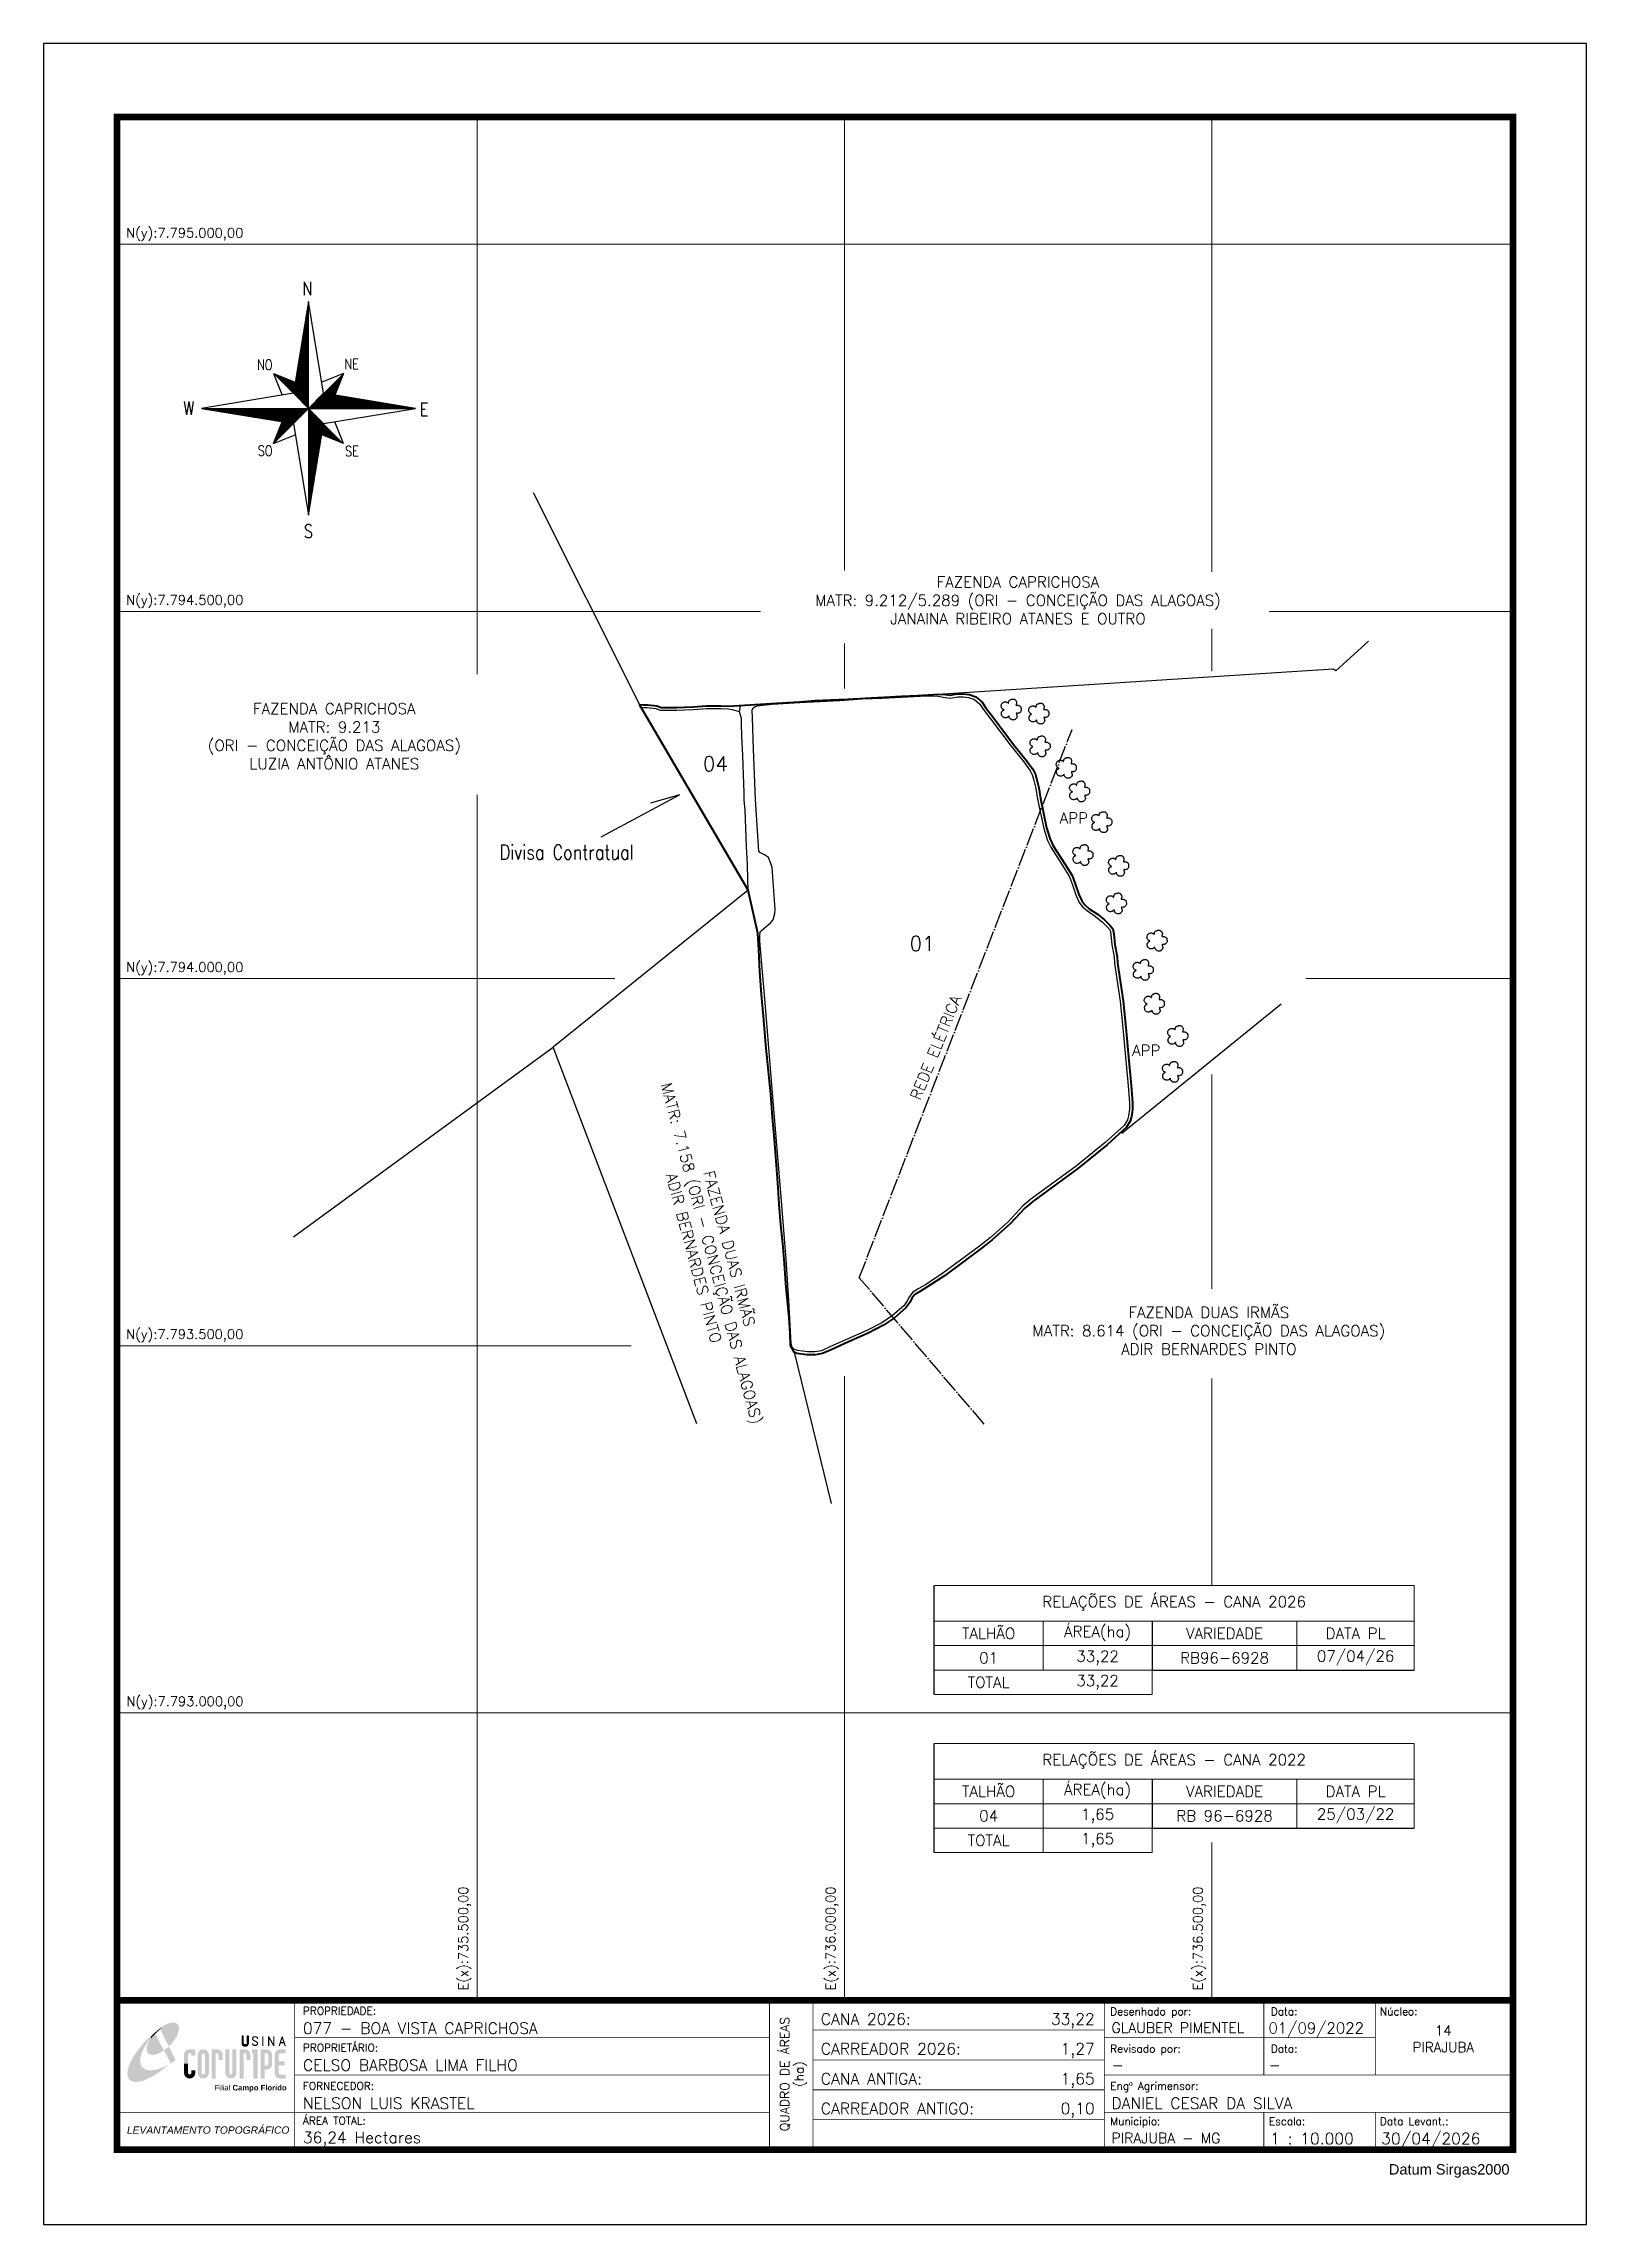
# Model space of a CAD drawing. Header units: millimetres. Extents: x 734910 to 737010, y 7792303 to 7795273.
import ezdxf
from ezdxf.enums import TextEntityAlignment as Align

# ---------------------------------------------------------------- set-up
doc = ezdxf.new("R2010")
doc.units = ezdxf.units.MM
for name, pattern in [('ACAD_ISO04W100', [30, 24, -3, 0, -3]), ('CONTINUO', [0]), ('LIN0', [0])]:
    doc.linetypes.add(name, pattern=pattern)
doc.layers.add('0114000077', color=1, linetype='Continuous', lineweight=40)
doc.layers.add('MALHA', color=253, linetype='Continuous', lineweight=13)
for name, color, linetype in [('0114000077001', 5, 'Continuous'), ('0114000077004', 5, 'Continuous'), ('CONFRONTANTES', 7, 'Continuous'), ('MARGEM', 5, 'Continuous'), ('MATO', 1, 'Continuous'), ('QUADRO_DE_AREAS_CANA_2026', 7, 'Continuous'), ('QUADRO_DE_AREAS_CANA_ANTIGA', 7, 'Continuous'), ('REDE_DE_LUZ', 6, 'Continuous'), ('SETA_NORTE', 3, 'Continuous'), ('TEXTO', 7, 'Continuous')]:
    doc.layers.add(name, color=color, linetype=linetype)
doc.styles.add('ARIAL', font='arial.ttf')
doc.styles.add('marcelo', font='arial.ttf')
doc.styles.add('ROMANS', font='romans', dxfattribs={"height": 0.2})
doc.styles.add('SIMPLEX', font='simplex', dxfattribs={"height": 0.2})
doc.styles.get("Standard").update_dxf_attribs({"font": 'arial.ttf'})

msp = doc.modelspace()

# ---------------------------------------------------------------- texts
at = {"layer": 'MALHA', "char_height": 13, "width": 172.714, "attachment_point": 1, "style": 'ROMANS'}
for s, insert in [('N(y):7.795.000,00', (735022.4, 7795022.2, 1127.4)), ('N(y):7.794.500,00', (735022.4, 7794522.2, 1127.4)), ('N(y):7.794.000,00', (735022.4, 7794022.2, 1127.4)), ('N(y):7.793.500,00', (735022.4, 7793522.2, 1127.4)), ('N(y):7.793.000,00', (735022.6, 7793022.2, 1127.4))]:
    msp.add_mtext(s, dxfattribs=dict(at, insert=insert))
at = {"layer": 'MALHA', "char_height": 13, "width": 151.903, "attachment_point": 1, "rotation": 90, "style": 'ROMANS'}
for s, insert in [('E(x):735.500,00', (735474.6, 7792621.9, 1127.4)), ('E(x):736.000,00', (735974.6, 7792621.9, 1127.4)), ('E(x):736.500,00', (736474.6, 7792621.9, 1127.4))]:
    msp.add_mtext(s, dxfattribs=dict(at, insert=insert))
at = {"layer": 'MARGEM', "color": 3, "linetype": 'ByBlock', "char_height": 20, "attachment_point": 1, "style": 'ROMANS'}
for s, insert in [('{\\C7;04}', (735807.2, 7794302.6, 563.7)), ('{\\C7;01}', (736088.6, 7794057.6, 563.7))]:
    msp.add_mtext_dynamic_manual_height_columns(s, width=44.863, gutter_width=1, heights=[-20.2], dxfattribs=dict(at, insert=insert))
at = {"layer": 'QUADRO_DE_AREAS_CANA_2026', "color": 7, "linetype": 'Continuous', "insert": (736448.8, 7793149.2, 1127.4), "char_height": 15, "width": 573.794, "attachment_point": 5, "line_spacing_factor": 0.9, "style": 'ROMANS'}
msp.add_mtext('RELAÇÕES DE ÁREAS - CANA 2026', dxfattribs=at)
at = {"layer": 'QUADRO_DE_AREAS_CANA_2026', "color": 7, "char_height": 15, "attachment_point": 5, "style": 'ROMANS'}
for s, insert, width in [('TALHÃO', (736196.2, 7793108.2, 1127.4), 85.935), ('ÁREA(ha)', (736344.6, 7793108.2, 1127.4), 85.935), ('VARIEDADE', (736517.4, 7793108.2, 1127.4), 85.935), ('DATA PL', (736695.8, 7793108.2, 1127.4), 146.366), ('01', (736196.2, 7793074.9, 1127.4), 85.935), ('{\\C256;33,22}', (736344.6, 7793074.9, 1127.4), 85.935), ('RB96-6928', (736517.4, 7793074.9, 1127.4), 85.935), ('07/04/26', (736695.8, 7793074.9, 1127.4), 85.935), ('TOTAL', (736196.2, 7793041.6, 1127.4), 85.935), ('{\\C256;33,22}', (736344.6, 7793041.6, 1127.4), 85.935)]:
    msp.add_mtext(s, dxfattribs=dict(at, insert=insert, width=width))
at = {"layer": 'QUADRO_DE_AREAS_CANA_ANTIGA', "color": 7, "linetype": 'Continuous', "insert": (736448.8, 7792934, 1127.4), "char_height": 15, "width": 573.794, "attachment_point": 5, "line_spacing_factor": 0.9, "style": 'ROMANS'}
msp.add_mtext('RELAÇÕES DE ÁREAS - CANA 2022', dxfattribs=at)
at = {"layer": 'QUADRO_DE_AREAS_CANA_ANTIGA', "color": 7, "char_height": 15, "attachment_point": 5, "style": 'ROMANS'}
for s, insert, width in [('TALHÃO', (736196.2, 7792893, 1127.4), 85.935), ('ÁREA(ha)', (736344.6, 7792893, 1127.4), 85.935), ('VARIEDADE', (736517.4, 7792893, 1127.4), 85.935), ('DATA PL', (736695.8, 7792893, 1127.4), 146.366), ('04', (736196.2, 7792859.7, 1127.4), 85.935), ('{\\C256;1,65}', (736344.6, 7792859.7, 1127.4), 85.935), ('RB 96-6928', (736517.4, 7792859.7, 1127.4), 152.652), ('25/03/22', (736695.8, 7792859.7, 1127.4), 85.935), ('{\\C256;1,65}', (736344.6, 7792826.3, 1127.4), 85.935), ('TOTAL', (736196.2, 7792826.3, 1127.4), 85.935)]:
    msp.add_mtext(s, dxfattribs=dict(at, insert=insert, width=width))
at = {"layer": 'REDE_DE_LUZ', "linetype": 'CONTINUO', "insert": (736124.2, 7793906.1, 1127.4), "char_height": 15, "attachment_point": 5, "rotation": 68, "style": 'ROMANS'}
msp.add_mtext_dynamic_manual_height_columns('REDE ELÉTRICA', width=484.521, gutter_width=1, heights=[-17.9], dxfattribs=at)
at = {"layer": 'TEXTO', "linetype": 'Continuous', "style": 'SIMPLEX'}
for p in [(736293, 7794211), (736391.6, 7793894.6)]:
    msp.add_text('APP', height=15, dxfattribs=at).set_placement(p)
at = {"layer": 'TEXTO', "color": 1, "lineweight": 40, "style": 'ROMANS', "width": 0.8}
msp.add_text('Divisa Contratual', height=20, dxfattribs=at).set_placement((735530.6, 7794162.1))
at = {"layer": 'TEXTO', "linetype": 'Continuous', "lineweight": 9}
for s, height, style, p in [('PROPRIEDADE:', 10.457, 'SIMPLEX', (735262.9, 7792599.4, 1127.4)), ('Desenhado por:', 10.457, 'SIMPLEX', (736361.8, 7792598.5, 1127.4)), ('Data:', 10.46, 'SIMPLEX', (736580.4, 7792598.5, 1127.4)), ('Núcleo:', 10.46, 'SIMPLEX', (736729, 7792598.5, 1127.4)), ('PROPRIETÁRIO:', 10.457, 'SIMPLEX', (735262.9, 7792549.1, 1127.4)), ('Revisado por:', 10.457, 'SIMPLEX', (736361.8, 7792547.8, 1127.4)), ('Data:', 10.46, 'SIMPLEX', (736580.4, 7792547.8, 1127.4)), ('FORNECEDOR:', 10.457, 'SIMPLEX', (735262.9, 7792497.2, 1127.4)), ('Engº Agrimensor:', 10.457, 'SIMPLEX', (736361.8, 7792497.2, 1127.4)), ('ÁREA TOTAL:', 10.457, 'SIMPLEX', (735262.9, 7792449.9, 1127.4)), ('Municipio:', 10.46, 'SIMPLEX', (736361.8, 7792449.1, 1127.4)), ('Escala:', 10.46, 'SIMPLEX', (736577.9, 7792449.1, 1127.4)), ('Data Levant.:', 10.457, 'SIMPLEX', (736729, 7792449.1, 1127.4)), ('Datum Sirgas2000', 14.196, 'marcelo', (736741.1, 7792385.4, 1127.4))]:
    msp.add_text(s, height=height, dxfattribs=dict(at, style=style)).set_placement(p, align=Align.TOP_LEFT)
at = {"layer": 'TEXTO', "linetype": 'Continuous', "style": 'SIMPLEX'}
for s, height, p in [('077 - BOA VISTA CAPRICHOSA', 15.436, (735262.9, 7792578.2, 1127.4)), ('CANA 2026:', 15.44, (735967.9, 7792590.7, 1127.4)), ('GLAUBER PIMENTEL', 14, (736363.5, 7792578.2, 1127.4)), ('01/09/2022', 14.86, (736577.2, 7792578.2, 1127.4)), ('CARREADOR 2026:', 15.436, (735967.9, 7792550.2, 1127.4)), ('CELSO BARBOSA LIMA FILHO', 15.436, (735262.9, 7792527.9, 1127.4)), ('CANA ANTIGA:', 15.436, (735967.9, 7792509.4, 1127.4)), ('-', 15, (736363.5, 7792527.9, 1127.4)), ('-', 14.9, (736577.2, 7792527.9, 1127.4)), ('NELSON LUIS KRASTEL', 15.436, (735262.9, 7792476, 1127.4)), ('CARREADOR ANTIGO:', 15.436, (735967.9, 7792468.9, 1127.4)), ('DANIEL CESAR DA SILVA', 15.436, (736363.5, 7792476, 1127.4)), ('36,24 Hectares', 15.436, (735262.9, 7792429.4, 1127.4)), ('PIRAJUBA - MG', 13.942, (736363.5, 7792427.9, 1127.4)), ('1 : 10.000', 15.44, (736579.5, 7792427.9, 1127.4)), ('30/04/2026', 15.44, (736730.6, 7792427.9, 1127.4))]:
    msp.add_text(s, height=height, dxfattribs=at).set_placement(p, align=Align.TOP_LEFT)
for s, height, p in [('QUADRO DE ÁREAS', 12.349, (735918.6, 7792508, 1127.4)), ('(ha)', 12.35, (735938.3, 7792508, 1127.4))]:
    msp.add_text(s, height=height, rotation=90, dxfattribs=at).set_placement(p, align=Align.MIDDLE_CENTER)
for s, p in [('33,22', (736340.6, 7792590.7, 1127.4)), ('1,27', (736340.6, 7792550.2, 1127.4)), ('1,65', (736340.6, 7792509.4, 1127.4)), ('0,10', (736340.6, 7792468.9, 1127.4))]:
    msp.add_text(s, height=15.44, dxfattribs=at).set_placement(p, align=Align.TOP_RIGHT)
for s, p in [('14', (736815.1, 7792574, 1127.4)), ('PIRAJUBA', (736815.1, 7792551.3, 1127.4))]:
    msp.add_text(s, height=13.44, dxfattribs=at).set_placement(p, align=Align.TOP_CENTER)
at = {"layer": 'TEXTO', "char_height": 15, "attachment_point": 5, "style": 'ROMANS'}
for s, insert, width in [('\\A1;FAZENDA CAPRICHOSA^JMATR: 9.212/5.289 (ORI - CONCEIÇÃO DAS ALAGOAS)^JJANAINA RIBEIRO ATANES E OUTRO', (736236.2, 7794515.1, 563.7), 915.135), ('FAZENDA CAPRICHOSA^JMATR: 9.213\\P(ORI - CONCEIÇÃO DAS ALAGOAS)^JLUZIA ANTÔNIO ATANES', (735305.6, 7794330.1, 563.7), 873.19), ('FAZENDA DUAS IRMÃS^JMATR: 8.614 (ORI - CONCEIÇÃO DAS ALAGOAS)^JADIR BERNARDES PINTO', (736496, 7793520.3, 563.7), 856.845)]:
    msp.add_mtext(s, dxfattribs=dict(at, insert=insert, width=width))
at = {"layer": 'TEXTO', "insert": (735819.1, 7793625.9, 563.7), "char_height": 15, "width": 819.612, "attachment_point": 5, "rotation": 285, "style": 'ROMANS'}
msp.add_mtext('FAZENDA DUAS IRMÃS ^JMATR: 7.158 (ORI - CONCEIÇÃO DAS ALAGOAS)^JADIR BERNARDES PINTO', dxfattribs=at)
at = {"layer": 'TEXTO', "color": 3, "linetype": 'ByBlock', "lineweight": 5, "insert": (735023.3, 7792436.8, 1127.4), "char_height": 10, "attachment_point": 1}
msp.add_mtext_dynamic_manual_height_columns('{\\fArial|b0|i1|c0|p34;\\C7;LEVANTAMENTO TOPOGRÁFICO}', width=1017.673, gutter_width=1, heights=[-12.7], dxfattribs=at)

# ---------------------------------------------------------------- blocks, each defined once
blk = doc.blocks.new('mato')
at = {"layer": 'MATO', "color": 94, "linetype": 'CONTINUO'}
blk.add_lwpolyline([(734601.6, 7824194.7), (734600.8, 7824194.1), (734600, 7824193.3), (734599.1, 7824192.6), (734598, 7824192.3), (734596.9, 7824192.2), (734595.8, 7824192.2), (734594.9, 7824192.4), (734594.2, 7824192.7), (734593.5, 7824193.1), (734592.9, 7824193.6), (734592.3, 7824194.1), (734591.8, 7824194.7), (734591.5, 7824195.3), (734591.3, 7824195.9), (734591.2, 7824196.6), (734591, 7824197.5), (734591, 7824198.4), (734591, 7824199.3), (734591.2, 7824200), (734591.5, 7824200.5), (734591.9, 7824201), (734592.1, 7824201.5), (734592.4, 7824201.9), (734592.8, 7824202.3), (734594.2, 7824203.2), (734594.7, 7824203.6), (734594.5, 7824203.7), (734593.5, 7824204), (734593.1, 7824204.2), (734592.7, 7824204.5), (734592.3, 7824204.9), (734591.8, 7824205.6), (734591.3, 7824206.3), (734590.9, 7824207.1), (734590.7, 7824208), (734590.6, 7824208.8), (734590.7, 7824209.7), (734590.9, 7824210.7), (734591.3, 7824211.6), (734591.7, 7824212.4), (734592, 7824212.8), (734592.3, 7824213.1), (734592.7, 7824213.4), (734593.3, 7824213.8), (734593.9, 7824214.2), (734594.6, 7824214.5), (734595.3, 7824214.7), (734596, 7824214.8), (734596.6, 7824214.8), (734597.2, 7824214.8), (734597.8, 7824214.7), (734598.2, 7824214.6), (734598.7, 7824214.4), (734599.1, 7824214.3), (734599.5, 7824214), (734600, 7824213.4), (734600.5, 7824213), (734600.9, 7824212.8), (734601.1, 7824213.4), (734601.2, 7824214.2), (734601.3, 7824215.1), (734601.4, 7824215.5), (734601.5, 7824215.8), (734602, 7824216.5), (734602.3, 7824217), (734602.7, 7824217.4), (734603.2, 7824217.6), (734603.7, 7824217.8), (734604.3, 7824218), (734605.3, 7824218.4), (734605.8, 7824218.6), (734606.3, 7824218.7), (734606.9, 7824218.8), (734607.5, 7824218.8), (734608, 7824218.8), (734608.6, 7824218.7), (734609.1, 7824218.6), (734609.5, 7824218.4), (734610, 7824218.1), (734610.4, 7824217.9), (734610.7, 7824217.6), (734611, 7824217.2), (734611.3, 7824216.8), (734611.7, 7824216.3), (734611.9, 7824215.7), (734612.2, 7824215.1), (734612.4, 7824214.6), (734612.5, 7824214), (734612.5, 7824213.3), (734612.2, 7824212.1), (734611.9, 7824210.9), (734611.7, 7824210), (734612.4, 7824209.8), (734613.2, 7824209.9), (734614.1, 7824210), (734614.7, 7824209.9), (734615.4, 7824209.8), (734616, 7824209.5), (734616.6, 7824209.1), (734617.3, 7824208.6), (734617.8, 7824208.1), (734618.2, 7824207.9), (734618.6, 7824207.5), (734618.8, 7824207), (734619, 7824205.5), (734619.1, 7824203.9), (734619.1, 7824202.4), (734618.8, 7824201.5), (734618.4, 7824200.9), (734618, 7824200.3), (734617.5, 7824199.8), (734617, 7824199.3), (734616.5, 7824199), (734615.7, 7824198.7), (734614.9, 7824198.5), (734614.1, 7824198.3), (734613.3, 7824198.6), (734612.6, 7824198.7), (734612.1, 7824198.5), (734612.3, 7824197.3), (734613.2, 7824194.3), (734613.1, 7824193.5), (734613, 7824192.9), (734612.3, 7824191.8), (734611.9, 7824191.2), (734611.4, 7824190.7), (734611, 7824190.3), (734610.6, 7824189.9), (734610.1, 7824189.6), (734609.5, 7824189.4), (734608.8, 7824189.2), (734608.2, 7824189.2), (734607.5, 7824189.1), (734606.8, 7824189.2), (734605.7, 7824189.3), (734605.3, 7824189.5), (734604.8, 7824189.7), (734604.2, 7824190.1), (734603.7, 7824190.7), (734603.2, 7824191.3), (734602.7, 7824191.7), (734602.3, 7824192.2), (734602, 7824192.7), (734601.9, 7824194.3), (734601.7, 7824195)], dxfattribs=at)
blk = doc.blocks.new('A$C7F984228')
at = {"layer": 'SETA_NORTE', "linetype": 'Continuous'}
h = blk.add_hatch(dxfattribs=at)
h.set_pattern_fill('ANSI31', color=256, scale=5, angle=-90, style=0)
h.set_pattern_definition([(315, (-7849212.488, 504478.853), (11.22532015, 11.22532015), [])])
h.paths.add_polyline_path([(2671, 3542), (2716, 3816), (2183, 4030)])
h = blk.add_hatch(dxfattribs=at)
h.set_pattern_fill('ANSI31', color=256, scale=5, angle=180, style=0)
h.set_pattern_definition([(225, (504349.028, 7855425.992), (11.22532015, -11.22532015), [])])
h.paths.add_polyline_path([(3412, 3542), (3686, 3497), (3900, 4030)])
h = blk.add_hatch(dxfattribs=at)
h.set_pattern_fill('ANSI31', color=256, scale=5, style=0)
h.set_pattern_definition([(45, (-498265.35, -7849082.662), (-11.22532015, 11.22532015), [])])
h.paths.add_polyline_path([(2671, 2801), (2397, 2846), (2183, 2313)])
h = blk.add_hatch(dxfattribs=at)
h.set_pattern_fill('ANSI31', color=256, scale=5, angle=90, style=0)
h.set_pattern_definition([(135, (7855296.166, -498135.524), (-11.22532015, -11.22532015), [])])
h.paths.add_polyline_path([(3412, 2801), (3367, 2527), (3900, 2313)])
for p, q in [((2958, 5283), (3042, 5367)), ((2963, 5311), (3042, 5390)), ((2967, 5339), (3042, 5413)), ((2972, 5366), (3042, 5437)), ((2976, 5394), (3042, 5460)), ((2981, 5422), (3042, 5483)), ((2985, 5450), (3042, 5506)), ((2990, 5477), (3042, 5529)), ((2994, 5505), (3042, 5552)), ((2999, 5533), (3042, 5576)), ((3004, 5561), (3042, 5599)), ((3008, 5588), (3042, 5622)), ((3013, 5616), (3042, 5645)), ((3017, 5644), (3042, 5668)), ((3022, 5671), (3042, 5691)), ((3026, 5699), (3042, 5715)), ((3031, 5727), (3042, 5738)), ((3036, 5755), (3042, 5761)), ((3040, 5782), (3042, 5784)), ((2848, 4618), (3042, 4811)), ((2853, 4645), (3042, 4834)), ((2857, 4673), (3042, 4857)), ((2862, 4701), (3042, 4881)), ((2867, 4729), (3042, 4904)), ((2871, 4756), (3042, 4927)), ((2876, 4784), (3042, 4950)), ((2880, 4812), (3042, 4973)), ((2885, 4839), (3042, 4996)), ((2889, 4867), (3042, 5020)), ((2894, 4895), (3042, 5043)), ((2899, 4923), (3042, 5066)), ((2903, 4950), (3042, 5089)), ((2908, 4978), (3042, 5112)), ((2912, 5006), (3042, 5135)), ((2917, 5034), (3042, 5159)), ((2921, 5061), (3042, 5182)), ((2926, 5089), (3042, 5205)), ((2931, 5117), (3042, 5228)), ((2935, 5145), (3042, 5251)), ((2940, 5172), (3042, 5274)), ((2944, 5200), (3042, 5298)), ((2949, 5228), (3042, 5321)), ((2953, 5255), (3042, 5344)), ((2743, 3980), (3042, 4278)), ((2748, 4007), (3042, 4301)), ((2752, 4035), (3042, 4325)), ((2757, 4063), (3042, 4348)), ((2762, 4091), (3042, 4371)), ((2766, 4118), (3042, 4394)), ((2771, 4146), (3042, 4417)), ((2775, 4174), (3042, 4440)), ((2780, 4202), (3042, 4464)), ((2784, 4229), (3042, 4487)), ((2789, 4257), (3042, 4510)), ((2794, 4285), (3042, 4533)), ((2798, 4313), (3042, 4556)), ((2803, 4340), (3042, 4579)), ((2807, 4368), (3042, 4603)), ((2812, 4396), (3042, 4626)), ((2816, 4423), (3042, 4649)), ((2821, 4451), (3042, 4672)), ((2825, 4479), (3042, 4695)), ((2830, 4507), (3042, 4718)), ((2835, 4534), (3042, 4742)), ((2839, 4562), (3042, 4765)), ((2844, 4590), (3042, 4788)), ((2183, 4030), (2716, 3816)), ((2183, 4030), (2397, 3497)), ((2674, 3540), (3042, 3908)), ((2675, 3564), (3042, 3931)), ((2679, 3591), (3042, 3954)), ((2684, 3619), (3042, 3977)), ((2685, 3528), (3042, 3885)), ((2688, 3647), (3042, 4000)), ((2693, 3675), (3042, 4024)), ((2697, 3517), (3042, 3861)), ((2698, 3702), (3042, 4047)), ((2702, 3730), (3042, 4070)), ((2707, 3758), (3042, 4093)), ((2709, 3505), (3042, 3838)), ((2711, 3786), (3042, 4116)), ((2716, 3813), (3042, 4139)), ((2720, 3841), (3042, 4163)), ((2720, 3493), (3042, 3815)), ((2725, 3869), (3042, 4186)), ((2730, 3897), (3042, 4209)), ((2732, 3482), (3042, 3792)), ((2734, 3924), (3042, 4232)), ((2739, 3952), (3042, 4255)), ((2743, 3470), (3042, 3769)), ((2755, 3459), (3042, 3746)), ((3900, 4030), (3367, 3816)), ((3900, 4030), (3686, 3497)), ((2766, 3447), (3042, 3722)), ((2778, 3435), (3042, 3699)), ((2790, 3424), (3042, 3676)), ((2801, 3412), (3042, 3653)), ((2813, 3401), (3042, 3630)), ((2824, 3389), (3042, 3607)), ((2836, 3378), (3042, 3583)), ((2848, 3366), (3042, 3560)), ((2859, 3354), (3042, 3537)), ((2871, 3343), (3042, 3514)), ((2882, 3331), (3042, 3491)), ((2894, 3320), (3042, 3468)), ((2905, 3308), (3042, 3444)), ((2917, 3296), (3042, 3421)), ((2929, 3285), (3042, 3398)), ((2940, 3273), (3042, 3375)), ((2952, 3262), (3042, 3352)), ((2963, 3250), (3042, 3329)), ((2975, 3239), (3042, 3305)), ((2987, 3227), (3042, 3282)), ((2998, 3215), (3042, 3259)), ((3010, 3204), (3042, 3236)), ((3021, 3192), (3042, 3213)), ((3047, 3172), (3417, 3542)), ((3070, 3172), (3437, 3538)), ((3093, 3172), (3457, 3535)), ((3117, 3172), (3477, 3532)), ((3140, 3172), (3497, 3528)), ((3163, 3172), (3516, 3525)), ((3186, 3172), (3536, 3522)), ((3209, 3172), (3556, 3519)), ((3232, 3172), (3576, 3515)), ((3256, 3172), (3596, 3512)), ((3279, 3172), (3616, 3509)), ((3302, 3172), (3636, 3506)), ((3325, 3172), (3656, 3502)), ((3348, 3172), (3676, 3499)), ((3371, 3172), (3695, 3496)), ((3395, 3172), (3715, 3492)), ((3418, 3172), (3735, 3489)), ((3441, 3172), (3755, 3486)), ((3464, 3172), (3775, 3483)), ((3487, 3172), (3795, 3479)), ((3510, 3172), (3815, 3476)), ((3534, 3172), (3835, 3473)), ((3557, 3172), (3855, 3469)), ((3580, 3172), (3874, 3466)), ((3603, 3172), (3894, 3463)), ((3626, 3172), (3914, 3460)), ((3649, 3172), (3934, 3456)), ((3673, 3172), (3954, 3453)), ((3696, 3172), (3974, 3450)), ((3719, 3172), (3994, 3447)), ((3742, 3172), (4014, 3443)), ((3765, 3172), (4034, 3440)), ((3788, 3172), (4053, 3437)), ((3812, 3172), (4073, 3433)), ((3835, 3172), (4093, 3430)), ((3858, 3172), (4113, 3427)), ((3881, 3172), (4133, 3424)), ((3904, 3172), (4153, 3420)), ((3927, 3172), (4173, 3417)), ((3951, 3172), (4193, 3414)), ((3974, 3172), (4213, 3411)), ((3997, 3172), (4232, 3407)), ((4020, 3172), (4252, 3404)), ((4043, 3172), (4272, 3401)), ((4066, 3172), (4292, 3397)), ((4090, 3172), (4312, 3394)), ((4113, 3172), (4332, 3391)), ((4136, 3172), (4352, 3388)), ((4159, 3172), (4372, 3384)), ((4182, 3172), (4392, 3381)), ((4205, 3172), (4411, 3378)), ((4228, 3172), (4431, 3374)), ((4252, 3172), (4451, 3371)), ((4275, 3172), (4471, 3368)), ((4298, 3172), (4491, 3365)), ((4321, 3172), (4511, 3361)), ((4344, 3172), (4531, 3358)), ((4367, 3172), (4551, 3355)), ((4391, 3172), (4571, 3352)), ((4414, 3172), (4590, 3348)), ((4437, 3172), (4610, 3345)), ((4460, 3172), (4630, 3342)), ((4483, 3172), (4650, 3338)), ((4506, 3172), (4670, 3335)), ((4530, 3172), (4690, 3332)), ((4553, 3172), (4710, 3329)), ((4576, 3172), (4730, 3325)), ((4599, 3172), (4750, 3322)), ((4622, 3172), (4769, 3319)), ((4645, 3172), (4789, 3316)), ((4669, 3172), (4809, 3312)), ((4692, 3172), (4829, 3309)), ((4715, 3172), (4849, 3306)), ((4738, 3172), (4869, 3302)), ((4761, 3172), (4889, 3299)), ((4784, 3172), (4909, 3296)), ((4808, 3172), (4929, 3293)), ((4831, 3172), (4948, 3289)), ((4854, 3172), (4968, 3286)), ((4877, 3172), (4988, 3283)), ((4900, 3172), (5008, 3279)), ((4923, 3172), (5028, 3276)), ((4947, 3172), (5048, 3273)), ((4970, 3172), (5068, 3270)), ((4993, 3172), (5088, 3266)), ((5016, 3172), (5108, 3263)), ((5039, 3172), (5127, 3260)), ((5062, 3172), (5147, 3257)), ((5086, 3172), (5167, 3253)), ((5109, 3172), (5187, 3250)), ((5132, 3172), (5207, 3247)), ((5155, 3172), (5227, 3243)), ((5178, 3172), (5247, 3240)), ((5201, 3172), (5267, 3237)), ((5225, 3172), (5287, 3234)), ((5248, 3172), (5306, 3230)), ((5271, 3172), (5326, 3227)), ((5294, 3172), (5346, 3224)), ((5317, 3172), (5366, 3221)), ((5340, 3172), (5386, 3217)), ((5364, 3172), (5406, 3214)), ((5387, 3172), (5426, 3211)), ((5410, 3172), (5446, 3207)), ((428, 3170), (429, 3172)), ((448, 3167), (453, 3172)), ((468, 3164), (476, 3172)), ((488, 3161), (499, 3172)), ((508, 3157), (522, 3172)), ((528, 3154), (545, 3172)), ((548, 3151), (568, 3172)), ((567, 3148), (592, 3172)), ((587, 3144), (615, 3172)), ((607, 3141), (638, 3172)), ((627, 3138), (661, 3172)), ((647, 3134), (684, 3172)), ((667, 3131), (707, 3172)), ((687, 3128), (731, 3172)), ((707, 3125), (754, 3172)), ((727, 3121), (777, 3172)), ((746, 3118), (800, 3172)), ((766, 3115), (823, 3172)), ((786, 3112), (846, 3172)), ((806, 3108), (870, 3172)), ((826, 3105), (893, 3172)), ((846, 3102), (916, 3172)), ((866, 3098), (939, 3172)), ((886, 3095), (962, 3172)), ((906, 3092), (985, 3172)), ((925, 3089), (1009, 3172)), ((945, 3085), (1032, 3172)), ((965, 3082), (1055, 3172)), ((985, 3079), (1078, 3172)), ((1005, 3075), (1101, 3172)), ((1025, 3072), (1124, 3172)), ((1045, 3069), (1148, 3172)), ((1065, 3066), (1171, 3172)), ((1085, 3062), (1194, 3172)), ((1104, 3059), (1217, 3172)), ((1124, 3056), (1240, 3172)), ((1144, 3053), (1263, 3172)), ((1164, 3049), (1287, 3172)), ((1184, 3046), (1310, 3172)), ((1204, 3043), (1333, 3172)), ((1224, 3039), (1356, 3172)), ((1244, 3036), (1379, 3172)), ((1264, 3033), (1402, 3172)), ((1283, 3030), (1426, 3172)), ((1303, 3026), (1449, 3172)), ((1323, 3023), (1472, 3172)), ((1343, 3020), (1495, 3172)), ((1363, 3017), (1518, 3172)), ((1383, 3013), (1541, 3172)), ((1403, 3010), (1565, 3172)), ((1423, 3007), (1588, 3172)), ((1443, 3003), (1611, 3172)), ((1462, 3000), (1634, 3172)), ((1482, 2997), (1657, 3172)), ((1502, 2994), (1680, 3172)), ((1522, 2990), (1704, 3172)), ((1542, 2987), (1727, 3172)), ((1562, 2984), (1750, 3172)), ((1582, 2980), (1773, 3172)), ((1602, 2977), (1796, 3172)), ((1622, 2974), (1819, 3172)), ((1641, 2971), (1843, 3172)), ((1661, 2967), (1866, 3172)), ((1681, 2964), (1889, 3172)), ((1701, 2961), (1912, 3172)), ((1721, 2958), (1935, 3172)), ((1741, 2954), (1958, 3172)), ((1761, 2951), (1982, 3172)), ((1781, 2948), (2005, 3172)), ((1801, 2944), (2028, 3172)), ((1820, 2941), (2051, 3172)), ((1840, 2938), (2074, 3172)), ((1860, 2935), (2097, 3172)), ((1880, 2931), (2120, 3172)), ((1900, 2928), (2144, 3172)), ((1920, 2925), (2167, 3172)), ((1940, 2921), (2190, 3172)), ((1960, 2918), (2213, 3172)), ((1980, 2915), (2236, 3172)), ((1999, 2912), (2259, 3172)), ((2019, 2908), (2283, 3172)), ((2039, 2905), (2306, 3172)), ((2059, 2902), (2329, 3172)), ((2079, 2899), (2352, 3172)), ((2099, 2895), (2375, 3172)), ((2119, 2892), (2398, 3172)), ((2139, 2889), (2422, 3172)), ((2159, 2885), (2445, 3172)), ((2178, 2882), (2468, 3172)), ((3042, 3172), (2183, 2313)), ((2183, 2313), (2397, 2846)), ((2198, 2879), (2491, 3172)), ((2218, 2876), (2514, 3172)), ((2238, 2872), (2537, 3172)), ((2258, 2869), (2561, 3172)), ((2278, 2866), (2584, 3172)), ((2298, 2863), (2607, 3172)), ((2318, 2859), (2630, 3172)), ((2338, 2856), (2653, 3172)), ((2357, 2853), (2676, 3172)), ((2377, 2849), (2700, 3172)), ((2397, 2846), (2723, 3172)), ((2417, 2843), (2746, 3172)), ((2437, 2840), (2769, 3172)), ((2457, 2836), (2792, 3172)), ((2477, 2833), (2815, 3172)), ((2497, 2830), (2839, 3172)), ((2517, 2826), (2862, 3172)), ((2536, 2823), (2885, 3172)), ((2556, 2820), (2908, 3172)), ((2576, 2817), (2931, 3172)), ((2596, 2813), (2954, 3172)), ((2616, 2810), (2978, 3172)), ((2636, 2807), (3001, 3172)), ((2656, 2804), (3024, 3172)), ((3033, 3181), (3042, 3190)), ((3042, 3166), (3044, 3169)), ((3042, 3143), (3056, 3157)), ((3042, 3120), (3068, 3146)), ((3042, 3097), (3079, 3134)), ((3042, 3074), (3091, 3123)), ((3042, 3051), (3102, 3111)), ((3042, 3027), (3114, 3100)), ((3042, 3004), (3126, 3088)), ((3042, 2981), (3137, 3076)), ((3042, 2958), (3149, 3065)), ((3042, 2935), (3160, 3053)), ((3042, 2912), (3172, 3042)), ((3042, 2888), (3183, 3030)), ((3042, 2865), (3195, 3018)), ((3042, 2842), (3207, 3007)), ((3042, 2819), (3218, 2995)), ((3042, 2796), (3230, 2984)), ((3042, 2773), (3241, 2972)), ((3042, 2749), (3253, 2961)), ((3042, 2726), (3265, 2949)), ((3042, 2703), (3276, 2937)), ((3042, 2680), (3288, 2926)), ((3042, 2657), (3299, 2914)), ((3042, 2634), (3311, 2903)), ((3042, 2610), (3322, 2891)), ((3042, 2587), (3334, 2879)), ((3042, 2564), (3346, 2868)), ((3042, 2541), (3357, 2856)), ((3042, 2518), (3369, 2845)), ((3042, 2495), (3380, 2833)), ((3042, 2471), (3392, 2822)), ((3042, 2448), (3404, 2810)), ((3042, 2425), (3411, 2795)), ((3042, 2402), (3407, 2767)), ((3042, 2379), (3402, 2739)), ((3042, 2356), (3398, 2712)), ((3042, 2332), (3393, 2684)), ((3900, 2313), (3686, 2846)), ((5433, 3172), (5466, 3204)), ((5456, 3172), (5485, 3201)), ((5479, 3172), (5505, 3198)), ((5503, 3172), (5525, 3194)), ((5526, 3172), (5545, 3191)), ((5549, 3172), (5565, 3188)), ((5572, 3172), (5585, 3184)), ((5595, 3172), (5605, 3181)), ((5618, 3172), (5625, 3178)), ((5642, 3172), (5645, 3175)), ((2183, 2313), (2716, 2527)), ((3042, 2309), (3389, 2656)), ((3042, 2286), (3384, 2628)), ((3042, 2263), (3379, 2601)), ((3042, 2240), (3375, 2573)), ((3042, 2217), (3370, 2545)), ((3042, 2193), (3366, 2517)), ((3042, 2170), (3361, 2490)), ((3042, 2147), (3357, 2462)), ((3042, 2124), (3352, 2434)), ((3042, 2101), (3347, 2406)), ((3042, 2078), (3343, 2379)), ((3042, 2055), (3338, 2351)), ((3042, 2031), (3334, 2323)), ((3042, 2008), (3329, 2296)), ((3042, 1985), (3325, 2268)), ((3042, 1962), (3320, 2240)), ((3042, 1939), (3316, 2212)), ((3042, 1916), (3311, 2185)), ((3042, 1892), (3306, 2157)), ((3900, 2313), (3367, 2527)), ((3042, 1869), (3302, 2129)), ((3042, 1846), (3297, 2101)), ((3042, 1823), (3293, 2074)), ((3042, 1800), (3288, 2046)), ((3042, 1777), (3284, 2018)), ((3042, 1753), (3279, 1990)), ((3042, 1730), (3274, 1963)), ((3042, 1707), (3270, 1935)), ((3042, 1684), (3265, 1907)), ((3042, 1661), (3261, 1880)), ((3042, 1638), (3256, 1852)), ((3042, 1614), (3252, 1824)), ((3042, 1591), (3247, 1796)), ((3042, 1568), (3242, 1769)), ((3042, 1545), (3238, 1741)), ((3042, 1522), (3233, 1713)), ((3042, 1499), (3229, 1685)), ((3042, 1475), (3224, 1658)), ((3042, 1452), (3220, 1630)), ((3042, 1429), (3215, 1602)), ((3042, 1406), (3210, 1575)), ((3042, 1383), (3206, 1547)), ((3042, 1360), (3201, 1519)), ((3042, 1336), (3197, 1491)), ((3042, 1313), (3192, 1464)), ((3042, 1290), (3188, 1436)), ((3042, 1267), (3183, 1408)), ((3042, 1244), (3178, 1380)), ((3042, 1221), (3174, 1353)), ((3042, 1197), (3169, 1325)), ((3042, 1174), (3165, 1297)), ((3042, 1151), (3160, 1269)), ((3042, 1128), (3156, 1242)), ((3042, 1105), (3151, 1214)), ((3042, 1082), (3146, 1186)), ((3042, 1058), (3142, 1159)), ((3042, 1035), (3137, 1131)), ((3042, 1012), (3133, 1103)), ((3042, 989), (3128, 1075)), ((3042, 966), (3124, 1048)), ((3042, 943), (3119, 1020)), ((3042, 919), (3115, 992)), ((3042, 896), (3110, 964)), ((3042, 873), (3105, 937)), ((3042, 850), (3101, 909)), ((3042, 827), (3096, 881)), ((3042, 804), (3092, 853)), ((3042, 780), (3087, 826)), ((3042, 757), (3083, 798)), ((3042, 734), (3078, 770)), ((3042, 711), (3073, 743)), ((3042, 688), (3069, 715)), ((3042, 665), (3064, 687)), ((3042, 641), (3060, 659)), ((3042, 618), (3055, 632)), ((3042, 595), (3051, 604)), ((3042, 572), (3046, 576))]:
    blk.add_line(p, q, dxfattribs=at)
blk.add_lwpolyline([(3412, 2801), (5663, 3172), (3412, 3542), (3042, 5792), (2671, 3542), (421, 3172), (2671, 2801), (3042, 551)], close=True, dxfattribs=at)
for points in [[(3042, 3172), (3042, 5792)], [(3042, 3172), (2671, 3542)], [(3042, 3172), (3412, 3542)], [(421, 3172), (5663, 3172)], [(3042, 3172), (2671, 2801)], [(3042, 3172), (3412, 2801)], [(3042, 3172), (3042, 551)]]:
    blk.add_lwpolyline(points, dxfattribs=at)
at = {"layer": 'TEXTO', "color": 0, "lineweight": 30, "style": 'ROMANS', "width": 0.8}
for s, height, p in [('N ', 325, (2890, 5949)), ('NO', 250, (1784, 4117)), ('NE', 250, (3926, 4135)), ('W', 325, (-25, 3016)), ('E', 325, (5767, 2986)), ('SO', 250, (1801, 2010)), ('SE', 250, (3938, 2001)), ('S', 325, (2930, 0))]:
    blk.add_text(s, height=height, dxfattribs=at).set_placement(p)
blk = doc.blocks.new('A$C78F83FB3')
at = {"layer": 'MARGEM'}
h = blk.add_hatch(color=20, dxfattribs=at)
edge = h.paths.add_edge_path()
edge.add_ellipse((19.49, 23.77), major_axis=(-6.68, -6.67), ratio=0.469426, start_angle=292.73277, end_angle=601.25787)
edge.add_ellipse((22.83, 22.05), major_axis=(12.64, 11.29), ratio=0.457614, start_angle=79.90686, end_angle=107.91393)
edge = h.paths.add_edge_path()
edge.add_ellipse((18.28, 18.7), major_axis=(13.95, 13.59), ratio=0.386848, start_angle=63.96117, end_angle=264.59932)
edge.add_ellipse((22.83, 22.05), major_axis=(12.64, 11.29), ratio=0.457614, start_angle=107.91393, end_angle=245.11815, ccw=False)
edge.add_ellipse((19.49, 23.77), major_axis=(-6.68, -6.67), ratio=0.469426, start_angle=241.25787, end_angle=292.73277, ccw=False)
for color, points in [(20, [(15.46, 26.12), (14.17, 24.81), (14.06, 24.24), (14.39, 23.97), (14.67, 24.54), (19.47, 29.32), (18.48, 28.66), (17.31, 27.78)]), (7, [(58.42, 24.9), (57.9, 24.9), (57.9, 21.73, -0.414214), (57.15, 20.98), (56.84, 20.98, -0.414214), (56.09, 21.73), (56.09, 24.9), (55.57, 24.9), (55.57, 21.73, 0.414214), (56.84, 20.46), (57.15, 20.46, 0.414214), (58.42, 21.73)]), (7, [(61.7, 24.9), (61.23, 24.9, 0.396318), (60.04, 23.78), (60.04, 23.72, 0.151912), (60.39, 22.97), (60.46, 22.92), (62.18, 22), (62.85, 21.83, 0.12407), (62.51, 22.42), (60.75, 23.36, -0.13192), (60.56, 23.77, -0.385578), (61.23, 24.37), (61.7, 24.37, -0.414214), (62.37, 23.7), (62.89, 23.7, 0.414214)]), (7, [(62.37, 23.7), (62.89, 23.7, 0.414214), (61.7, 24.9), (61.23, 24.9, 0.396318), (60.04, 23.78), (60.04, 23.72, 0.151912), (60.39, 22.97), (60.46, 22.92), (62.18, 22), (62.18, 22, -0.131921), (62.37, 21.59, -0.385578), (61.7, 20.98), (61.23, 20.98, -0.414214), (60.56, 21.65), (60.04, 21.65, 0.414214), (61.23, 20.46), (61.7, 20.46, 0.402546), (62.89, 21.61, 0.165292), (62.51, 22.42), (60.75, 23.36, -0.13192), (60.56, 23.77, -0.385578), (61.23, 24.37), (61.7, 24.37, -0.414214)]), (7, [(30.97, 12.46), (29.13, 12.46), (29.13, 8.21, 1), (34.29, 8.21), (34.29, 9.41), (32.45, 9.41), (32.45, 8.21, -1), (30.97, 8.21)])]:
    blk.add_hatch(color=color, dxfattribs=at).paths.add_polyline_path(points)
h = blk.add_hatch(color=7, dxfattribs=at)
h.paths.add_polyline_path([(65.24, 24.9), (64.72, 24.9), (64.72, 20.46), (65.24, 20.46)])
h.paths.add_polyline_path([(67.38, 20.46), (67.9, 20.46), (67.9, 23.74), (69.74, 20.46), (70.23, 20.46), (70.23, 24.9), (69.71, 24.9), (69.71, 21.58), (67.85, 24.9), (67.38, 24.9)])
h.paths.add_polyline_path([(72.17, 20.46), (72.72, 20.46), (73.14, 21.73), (74.49, 21.73), (74.9, 20.46), (75.45, 20.46), (74, 24.9), (73.62, 24.9)])
h.paths.add_polyline_path([(73.81, 23.8), (74.32, 22.25), (73.31, 22.25)], flags=16)
h = blk.add_hatch(color=7, dxfattribs=at)
h.paths.add_polyline_path([(31.71, 18.93, 0.414214), (29.13, 16.35), (29.13, 12.46), (30.97, 12.46), (30.97, 16.35, -0.414214), (31.71, 17.09), (32.45, 17.09), (32.45, 16.02), (34.29, 16.02), (34.29, 18.93)])
h.paths.add_polyline_path([(44.15, 17.09, -0.414214), (44.89, 16.35), (44.89, 14.1), (46.72, 14.1), (46.72, 16.17, 0.433937), (44.15, 18.93), (41.77, 18.93), (41.77, 12.46), (43.61, 12.46), (43.61, 17.09)])
h.paths.add_polyline_path([(43.61, 12.46), (41.77, 12.46), (41.77, 5.62), (43.61, 5.62)])
h.paths.add_polyline_path([(47.92, 12.46), (49.75, 12.46), (49.75, 18.93), (47.92, 18.93)])
h.paths.add_polyline_path([(52.91, 18.93), (51.08, 18.93), (51.08, 12.46), (52.91, 12.46)])
h.paths.add_polyline_path([(51.08, 8.12, -1), (49.75, 8.12), (49.75, 12.46), (47.92, 12.46), (47.92, 8.12, 1), (52.91, 8.12), (52.91, 12.46), (51.08, 12.46)])
h.paths.add_polyline_path([(54.41, 12.46), (56.25, 12.46), (56.25, 17.09), (56.79, 17.09, -0.414214), (57.53, 16.35), (57.53, 14.1), (59.36, 14.1), (59.36, 16.17, 0.433937), (56.79, 18.93), (54.41, 18.93)])
h.paths.add_polyline_path([(56.25, 12.46), (54.41, 12.46), (54.41, 5.62), (56.25, 5.62)])
h.paths.add_polyline_path([(60.73, 12.46), (62.58, 12.46), (62.58, 18.93), (60.02, 18.93), (60.02, 17.08), (60.73, 17.08)])
h.paths.add_polyline_path([(62.58, 12.46), (60.73, 12.46), (60.73, 5.62), (62.58, 5.62)])
h.paths.add_polyline_path([(64.06, 12.46), (65.82, 12.46), (65.82, 17.17), (66.66, 17.17, -0.450417), (67.48, 16.25), (67.48, 12.46), (69.24, 12.46, 0.002307), (69.24, 12.48, 0.005282), (69.23, 12.54, -0.000938), (69.23, 12.53), (69.23, 16.17, 0.433937), (66.66, 18.93), (64.06, 18.93)])
h.paths.add_polyline_path([(64.06, 5.62), (65.82, 5.62), (65.82, 9.77), (66.66, 9.77, 0.426056), (69.24, 12.46), (67.48, 12.46), (67.48, 12.45, -0.450417), (66.66, 11.53), (65.82, 11.53), (65.82, 12.46), (64.06, 12.46)])
h.paths.add_polyline_path([(70.37, 12.46), (74.87, 12.46), (74.87, 13.44), (72.21, 13.44), (72.21, 16.35, -0.414214), (72.95, 17.09), (75.38, 17.09), (75.38, 18.93), (72.95, 18.93, 0.414214), (70.37, 16.35)])
h.paths.add_polyline_path([(72.21, 11.62), (74.87, 11.62), (74.87, 12.46), (70.37, 12.46), (70.37, 8.21, 0.414214), (72.95, 5.62), (75.38, 5.62), (75.38, 7.47), (72.95, 7.47, -0.414214), (72.21, 8.21)])
h = blk.add_hatch(color=7, dxfattribs=at)
h.paths.add_polyline_path([(35.29, 16.35), (35.29, 8.21, 1), (40.46, 8.21, 0.016978), (40.45, 8.38), (40.45, 16.17, 0.433937), (37.88, 18.93), (37.87, 18.93, 0.41391)])
h.paths.add_polyline_path([(38.62, 16.35), (38.62, 8.21, -1), (37.13, 8.21), (37.13, 16.35, -1)], flags=16)
at = {"layer": 'MARGEM', "color": 7, "linetype": 'Continuous'}
blk.add_lwpolyline([(58.42, 24.9), (57.9, 24.9), (57.9, 21.73, -0.414214), (57.15, 20.98), (56.84, 20.98, -0.414214), (56.09, 21.73), (56.09, 24.9), (55.57, 24.9), (55.57, 21.73, 0.414214), (56.84, 20.46), (57.15, 20.46, 0.414214), (58.42, 21.73), (58.42, 24.9)], format="xyb", close=True, dxfattribs=at)
at = {"layer": 'MARGEM', "color": 252, "insert": (43.05, 2.72), "char_height": 2.5, "attachment_point": 1, "style": 'ARIAL'}
blk.add_mtext_dynamic_manual_height_columns('Filial {\\fArial|b1|i0|c0|p34;Campo Florido}', width=33.0271, gutter_width=2.46, heights=[2.95], dxfattribs=at)

# ---------------------------------------------------------------- linework, layer by layer
msp.add_lwpolyline([(735857.3, 7794363.1), (735858.3, 7794372.1)])
at = {"layer": '0114000077', "linetype": 'Continuous'}
msp.add_lwpolyline([(735935, 7793489.5), (735931.6, 7793491.1), (735926.6, 7793500.4), (735926.2, 7793516.9), (735924.6, 7793537.9), (735922.4, 7793560.7), (735920.1, 7793584.9), (735918.2, 7793611.9), (735915.9, 7793639.3), (735913.2, 7793664.7), (735911, 7793692.9), (735909.2, 7793721.7), (735907.1, 7793751.6), (735904.7, 7793781.3), (735902.2, 7793811.4), (735899.7, 7793842.2), (735896.4, 7793873.8), (735893.2, 7793909.6), (735890.4, 7793943.7), (735887.3, 7793978.1), (735885, 7794009.7), (735883.4, 7794039.2), (735881.9, 7794061.8), (735869, 7794120.6), (735723.4, 7794369.1), (735721, 7794373.2), (735727, 7794372.9), (735731.9, 7794372.8), (735744.8, 7794371.4), (735750.5, 7794369.3), (735771.8, 7794369.1), (735793.8, 7794370), (735812.1, 7794371.4), (735832.1, 7794371.6), (735842, 7794371.1), (735878.6, 7794373.3), (735915.3, 7794375.6), (735938.8, 7794377), (735960, 7794378.5), (735981, 7794379.6), (736004.7, 7794380.6), (736028, 7794381.9), (736053.6, 7794383.1), (736077.8, 7794384.4), (736099.3, 7794385.4), (736121.2, 7794386.8), (736134.5, 7794387.5), (736137.7, 7794386.8), (736143.7, 7794386), (736148.5, 7794386.8), (736154.1, 7794387.6), (736161.6, 7794387.6), (736169.7, 7794386.9), (736178.8, 7794383.6), (736187.3, 7794376.6), (736192.2, 7794369.4), (736202.2, 7794356.4), (736230.1, 7794319), (736247.3, 7794297.6), (736256.2, 7794285.2), (736259.9, 7794278), (736261.4, 7794272.7), (736264.5, 7794259.8), (736267, 7794245.2), (736275.1, 7794205.4), (736279.9, 7794189.7), (736284.3, 7794180.9), (736300.2, 7794156.2), (736309.8, 7794140.4), (736314.1, 7794129.1), (736319, 7794114.3), (736323.1, 7794105.9), (736327.1, 7794100.6), (736333.3, 7794095.2), (736344.3, 7794087.8), (736353.9, 7794079.8), (736361.1, 7794072.6), (736365.4, 7794067.8), (736366.8, 7794060.8), (736368.1, 7794046.5), (736371, 7794030.1), (736371.8, 7794021.1), (736379.2, 7793969.6), (736383.3, 7793928.5), (736386.1, 7793898.1), (736390.2, 7793854.2), (736392.1, 7793831), (736392.1, 7793821.7), (736390.7, 7793812.3), (736388.9, 7793806), (736383.8, 7793797.5), (736357.4, 7793773.7), (736317.6, 7793741.5), (736256.2, 7793696.4), (736245.4, 7793687.4), (736225.5, 7793665.8), (736201.2, 7793644.2), (736186.1, 7793632.3), (736136.4, 7793595.4), (736113.7, 7793580.6), (736103.3, 7793574.5), (736095.8, 7793569.8), (736091.8, 7793564.9), (736089, 7793559), (736083.7, 7793551.4), (736067.9, 7793537.8), (736053, 7793527.8), (736032.2, 7793517.2), (736005.4, 7793505.4), (735981.8, 7793494.6), (735969.9, 7793489.4), (735960.1, 7793487.7), (735949.3, 7793487.5)], close=True, dxfattribs=at)
at = {"layer": '0114000077001'}
msp.add_lwpolyline([(735874.4, 7794365.6), (735875.7, 7794368.7), (735878, 7794370.3), (735881.3, 7794371.3), (735892.4, 7794373), (735901.4, 7794373.6), (735939.4, 7794376.2), (735993.6, 7794378.7), (736024.6, 7794380.8), (736051.2, 7794381.9), (736103, 7794384.7), (736124.8, 7794385.3), (736137, 7794382.9), (736143.7, 7794381.9), (736149.2, 7794382.8), (736154.4, 7794383.6), (736161.4, 7794383.6), (736168.8, 7794383), (736176.8, 7794380.1), (736184.3, 7794373.9), (736188.9, 7794367.1), (736199, 7794353.9), (736226.9, 7794316.5), (736244.1, 7794295.2), (736252.8, 7794283.1), (736256.1, 7794276.5), (736257.5, 7794271.7), (736260.6, 7794259), (736263, 7794244.5), (736271.2, 7794204.4), (736276.2, 7794188.2), (736280.8, 7794178.9), (736296.8, 7794154.1), (736306.2, 7794138.6), (736310.3, 7794127.8), (736315.3, 7794112.8), (736319.7, 7794103.8), (736324.1, 7794097.9), (736330.9, 7794092.1), (736341.9, 7794084.6), (736351.2, 7794076.9), (736358.1, 7794069.8), (736361.7, 7794065.9), (736362.8, 7794060.2), (736364.1, 7794046), (736367, 7794029.6), (736367.8, 7794020.6), (736375.3, 7793969.1), (736379.4, 7793928.1), (736382.1, 7793897.8), (736386.3, 7793853.9), (736388.1, 7793830.9), (736388.1, 7793822), (736386.8, 7793813.1), (736385.2, 7793807.7), (736380.7, 7793800.1), (736354.8, 7793776.8), (736315.2, 7793744.7), (736253.8, 7793699.6), (736242.6, 7793690.3), (736222.7, 7793668.6), (736198.6, 7793647.3), (736183.7, 7793635.4), (736134.1, 7793598.7), (736111.6, 7793584), (736101.3, 7793578), (736093.2, 7793572.8), (736088.5, 7793567.1), (736085.5, 7793561), (736080.7, 7793554.1), (736065.5, 7793541), (736051, 7793531.2), (736030.5, 7793520.8), (736003.7, 7793509.1), (735980.2, 7793498.3), (735968.8, 7793493.2), (735959.7, 7793491.7), (735949.5, 7793491.5), (735936.1, 7793493.4), (735931.3, 7793495.3), (735928.8, 7793497.9), (735927.6, 7793502.5), (735924.3, 7793561.8), (735920.8, 7793617.9), (735912.7, 7793719), (735902.3, 7793838.4), (735891.9, 7793966.8), (735884.8, 7794051.1), (735884.6, 7794058.7), (735885.4, 7794063.5), (735887, 7794065.6), (735892.8, 7794070.5), (735899.7, 7794076.3), (735902.9, 7794080.2), (735905.3, 7794088.6), (735905.6, 7794094.3), (735904.4, 7794113.3), (735901.5, 7794151.3), (735899.9, 7794156.6), (735896.5, 7794164.9), (735891.3, 7794168.4), (735886.5, 7794170.6), (735884.8, 7794171.6), (735883.6, 7794173.5), (735882.4, 7794187.8), (735881.5, 7794201.1), (735878.7, 7794244.1), (735876.3, 7794312.6), (735874.7, 7794355.2)], close=True, dxfattribs=at)
at = {"layer": '0114000077004'}
msp.add_lwpolyline([(735869, 7794120.6), (735868.6, 7794135.4), (735867.8, 7794155.2), (735866.6, 7794179.8), (735865.9, 7794205), (735865, 7794229.5), (735863.5, 7794243.3), (735863.7, 7794253.2), (735862.8, 7794277.5), (735861.8, 7794303.8), (735860.3, 7794330.2), (735859.9, 7794346.9), (735860, 7794354.4), (735857.3, 7794363.1), (735847.6, 7794365.8), (735841.5, 7794367.1), (735832.1, 7794367.6), (735812.3, 7794367.4), (735794.1, 7794366), (735771.9, 7794365.1), (735749.8, 7794365.3), (735743.9, 7794367.4), (735731.6, 7794368.8), (735726.9, 7794368.9), (735723.4, 7794369.1)], close=True, dxfattribs=at)
at = {"layer": 'CONFRONTANTES'}
for points in [[(735576.4, 7794661.8), (735721, 7794373.2)], [(736713.2, 7794459.7), (736669.1, 7794419.2), (736665.9, 7794421.2), (736134.5, 7794387.5)], [(735869, 7794120.6), (735603.7, 7793906.5)], [(736377.7, 7793789.5), (736594.4, 7793965.8)], [(735249.8, 7793648.1), (735603.7, 7793906.5)], [(735799.1, 7793393.8), (735603.7, 7793906.5)], [(735931.6, 7793491.1), (735981.7, 7793285.2)]]:
    msp.add_lwpolyline(points, dxfattribs=at)
at = {"layer": 'MALHA'}
for points in [[(735500, 7794414.4), (735500, 7795173.3)], [(736000, 7794555.9), (736000, 7795173.3)], [(736500, 7794554), (736500, 7795173.3)], [(735009.9, 7795000), (736909.9, 7795000)], [(735009.9, 7794500), (735885.5, 7794500)], [(736578, 7794500), (736909.9, 7794500)], [(736500, 7794418.5), (736500, 7794476.2)], [(736000, 7794394.9), (736000, 7794456.3)], [(735500, 7793134.7), (735500, 7794250.2)], [(735009.9, 7794000), (735687.4, 7794000)], [(736628, 7794000), (736909.9, 7794000)], [(736500, 7793577.4), (736500, 7793869.4)], [(735009.9, 7793500), (735709.5, 7793500)], [(736000, 7793134.7), (736000, 7793458.7)], [(736500, 7793173.4), (736500, 7793455.4)], [(735500, 7792608.6), (735500, 7793134.7)], [(736000, 7792608.6), (736000, 7793134.7)], [(735009.9, 7793000), (735485.8, 7793000)], [(735485.8, 7793000), (736121.9, 7793000)], [(736121.9, 7793000), (736909.9, 7793000)], [(736500, 7792608.6), (736500, 7792823.4)]]:
    msp.add_lwpolyline(points, dxfattribs=at)
at = {"layer": 'MARGEM', "color": 174, "linetype": 'LIN0', "elevation": 1127.4, "flags": 128}
msp.add_lwpolyline([(737009.9, 7792303.3), (737009.9, 7795273.3), (734909.9, 7795273.3), (734909.9, 7792303.3)], close=True, dxfattribs=at)
for points, const_width in [([(736909.9, 7792608.6), (736909.9, 7795173.3), (735009.9, 7795173.3), (735009.9, 7792608.6)], 9.09), ([(735251.5, 7792608.6), (735251.5, 7792405.3)], 1.01), ([(735898, 7792608.6), (735898, 7792407.8)], 1.01), ([(735957.3, 7792608.6), (735957.3, 7792407.8)], 1.01), ([(736353.9, 7792608.6), (736353.9, 7792407.8)], 1.01), ([(736570.9, 7792506.9), (736570.9, 7792608.6)], 1.01), ([(736722.6, 7792506.9), (736722.6, 7792608.6)], 1.01), ([(735957.3, 7792567.9), (736353.9, 7792567.9)], 1.01), ([(735251.5, 7792557.7), (735898, 7792557.7)], 1.01), ([(736353.9, 7792557.7), (736722.6, 7792557.7)], 1.01), ([(735957.3, 7792527.2), (736353.9, 7792527.2)], 1.01), ([(735251.5, 7792506.9), (735898, 7792506.9)], 1.01), ([(735957.3, 7792486.6), (736353.9, 7792486.6)], 1.01), ([(736353.9, 7792506.9), (736910, 7792506.9)], 1.01), ([(735009.9, 7792456.1), (735898, 7792456.1)], 1.01), ([(736353.9, 7792456.1), (736910, 7792456.1)], 1.01), ([(736570.9, 7792456.1), (736570.9, 7792405.7)], 1.01), ([(736722.6, 7792456.1), (736722.6, 7792405.7)], 1.01), ([(735957.3, 7792445.9), (736353.9, 7792445.9)], 1.01)]:
    msp.add_lwpolyline(points, dxfattribs=dict(at, const_width=const_width))
at = {"layer": 'MARGEM', "color": 174, "linetype": 'LIN0', "const_width": 9.09, "elevation": 1127.4, "flags": 128}
msp.add_lwpolyline([(735009.9, 7792608.6), (736909.9, 7792608.6), (736909.9, 7792405.3), (735009.9, 7792405.3)], close=True, dxfattribs=at)
at = {"layer": 'QUADRO_DE_AREAS_CANA_2026', "color": 174, "linetype": 'ByBlock', "lineweight": 0}
for p, q in [((736775.6, 7793173.4, 1127.4), (736121.9, 7793173.4, 1127.4)), ((736775.6, 7793173.4, 1127.4), (736775.6, 7793058.2, 1127.4)), ((736418.9, 7793024.9, 1127.4), (736121.9, 7793024.9, 1127.4))]:
    msp.add_line(p, q, dxfattribs=at)
at = {"layer": 'QUADRO_DE_AREAS_CANA_2026', "color": 174, "linetype": 'ByBlock', "lineweight": 30}
for p, q in [((736121.9, 7793058.2, 1127.4), (736121.9, 7793173.4, 1127.4)), ((736121.9, 7793024.9, 1127.4), (736121.9, 7793058.2, 1127.4))]:
    msp.add_line(p, q, dxfattribs=at)
at = {"layer": 'QUADRO_DE_AREAS_CANA_2026', "color": 7, "linetype": 'ByBlock', "lineweight": 0}
for p, q in [((736775.6, 7793124.9, 1127.4), (736121.9, 7793124.9, 1127.4)), ((736270.4, 7793124.9, 1127.4), (736270.4, 7793058.2, 1127.4)), ((736615.9, 7793124.9, 1127.4), (736615.9, 7793058.2, 1127.4)), ((736775.6, 7793091.5, 1127.4), (736121.9, 7793091.5, 1127.4)), ((736418.9, 7793058.2, 1127.4), (736121.9, 7793058.2, 1127.4))]:
    msp.add_line(p, q, dxfattribs=at)
at = {"layer": 'QUADRO_DE_AREAS_CANA_2026', "color": 7, "linetype": 'ByBlock', "lineweight": 30}
msp.add_line((736418.9, 7793124.9, 1127.4), (736418.9, 7793058.2, 1127.4), dxfattribs=at)
at = {"layer": 'QUADRO_DE_AREAS_CANA_2026', "color": 174, "linetype": 'Continuous', "elevation": 1127.4}
msp.add_lwpolyline([(736418.9, 7793058.2), (736775.6, 7793058.2)], dxfattribs=at)
at = {"layer": 'QUADRO_DE_AREAS_CANA_2026', "color": 174, "linetype": 'ByBlock', "lineweight": 0, "elevation": 1127.4}
msp.add_lwpolyline([(736418.9, 7793024.9), (736418.9, 7793058.2)], dxfattribs=at)
at = {"layer": 'QUADRO_DE_AREAS_CANA_ANTIGA', "color": 174, "linetype": 'ByBlock', "lineweight": 30}
msp.add_line((736121.9, 7792809.7, 1127.4), (736121.9, 7792958.2, 1127.4), dxfattribs=at)
at = {"layer": 'QUADRO_DE_AREAS_CANA_ANTIGA', "color": 174, "linetype": 'ByBlock', "lineweight": 0}
for p, q in [((736775.6, 7792958.2, 1127.4), (736121.9, 7792958.2, 1127.4)), ((736775.6, 7792958.2, 1127.4), (736775.6, 7792843, 1127.4)), ((736418.9, 7792809.7, 1127.4), (736121.9, 7792809.7, 1127.4))]:
    msp.add_line(p, q, dxfattribs=at)
at = {"layer": 'QUADRO_DE_AREAS_CANA_ANTIGA', "color": 7, "linetype": 'ByBlock', "lineweight": 0}
for p, q in [((736775.6, 7792909.7, 1127.4), (736121.9, 7792909.7, 1127.4)), ((736270.4, 7792909.7, 1127.4), (736270.4, 7792809.7, 1127.4)), ((736615.9, 7792909.7, 1127.4), (736615.9, 7792843, 1127.4)), ((736775.6, 7792876.3, 1127.4), (736121.9, 7792876.3, 1127.4)), ((736418.9, 7792843, 1127.4), (736121.9, 7792843, 1127.4))]:
    msp.add_line(p, q, dxfattribs=at)
at = {"layer": 'QUADRO_DE_AREAS_CANA_ANTIGA', "color": 7, "linetype": 'ByBlock', "lineweight": 30}
msp.add_line((736418.9, 7792909.7, 1127.4), (736418.9, 7792843, 1127.4), dxfattribs=at)
at = {"layer": 'QUADRO_DE_AREAS_CANA_ANTIGA', "color": 174, "linetype": 'Continuous', "elevation": 1127.4}
msp.add_lwpolyline([(736418.9, 7792843), (736775.6, 7792843)], dxfattribs=at)
at = {"layer": 'QUADRO_DE_AREAS_CANA_ANTIGA', "color": 174, "linetype": 'ByBlock', "lineweight": 0, "elevation": 1127.4}
msp.add_lwpolyline([(736418.9, 7792809.7), (736418.9, 7792843)], dxfattribs=at)
at = {"layer": 'REDE_DE_LUZ', "linetype": 'ACAD_ISO04W100'}
msp.add_lwpolyline([(736190.1, 7793393.3), (736020.2, 7793592.6), (736309.8, 7794339.3)], dxfattribs=at)
at = {"layer": 'TEXTO', "color": 1}
msp.add_lwpolyline([(735669, 7794193.2), (735775.5, 7794250.2), (735735.8, 7794239)], dxfattribs=at)

# ---------------------------------------------------------------- block references
at = {"linetype": 'ByBlock', "xscale": 0.05556318681320199, "yscale": 0.05556318681320199, "zscale": 0.05556318681320199}
msp.add_blockref('A$C7F984228', (735101.4, 7794600.3, 1127.4), dxfattribs=at)
at = {"layer": 'MARGEM', "color": 7, "linetype": 'ByBlock', "xscale": 2.992089735354253, "yscale": 2.992089735354253, "zscale": 2.992089735354253}
msp.add_blockref('A$C78F83FB3', (735013.8, 7792485.1, 2254.8), dxfattribs=at)
at = {"layer": 'MATO', "linetype": 'Continuous', "xscale": 0.9581204603076756, "yscale": 0.9581204603076756, "zscale": 0.9581204603076756}
for p in [(32387, 297836.6, 563.7), (32424.6, 297831, 563.7), (32426.3, 297786.4), (32462, 297757.1, 563.7), (32480.1, 297725, 563.7), (32510.3, 297683.2, 563.7), (32484.6, 297638.3), (32533.2, 297623.6, 563.7), (32530.2, 297572.5, 563.7), (32585.5, 297521.8, 563.7), (32566.7, 297481.9, 563.7), (32581.8, 297435.8, 563.7), (32613.8, 297391.9, 563.7), (32606.6, 297343.1, 1127.4)]:
    msp.add_blockref('mato', p, dxfattribs=at)

msp.set_redraw_order([(e.dxf.handle, doc.entitydb.next_handle()) for e in msp.query("TEXT MTEXT ATTDEF DIMENSION ARC_DIMENSION")])  # texts and dimensions are drawn at this point

doc.saveas('drawing.dxf')
